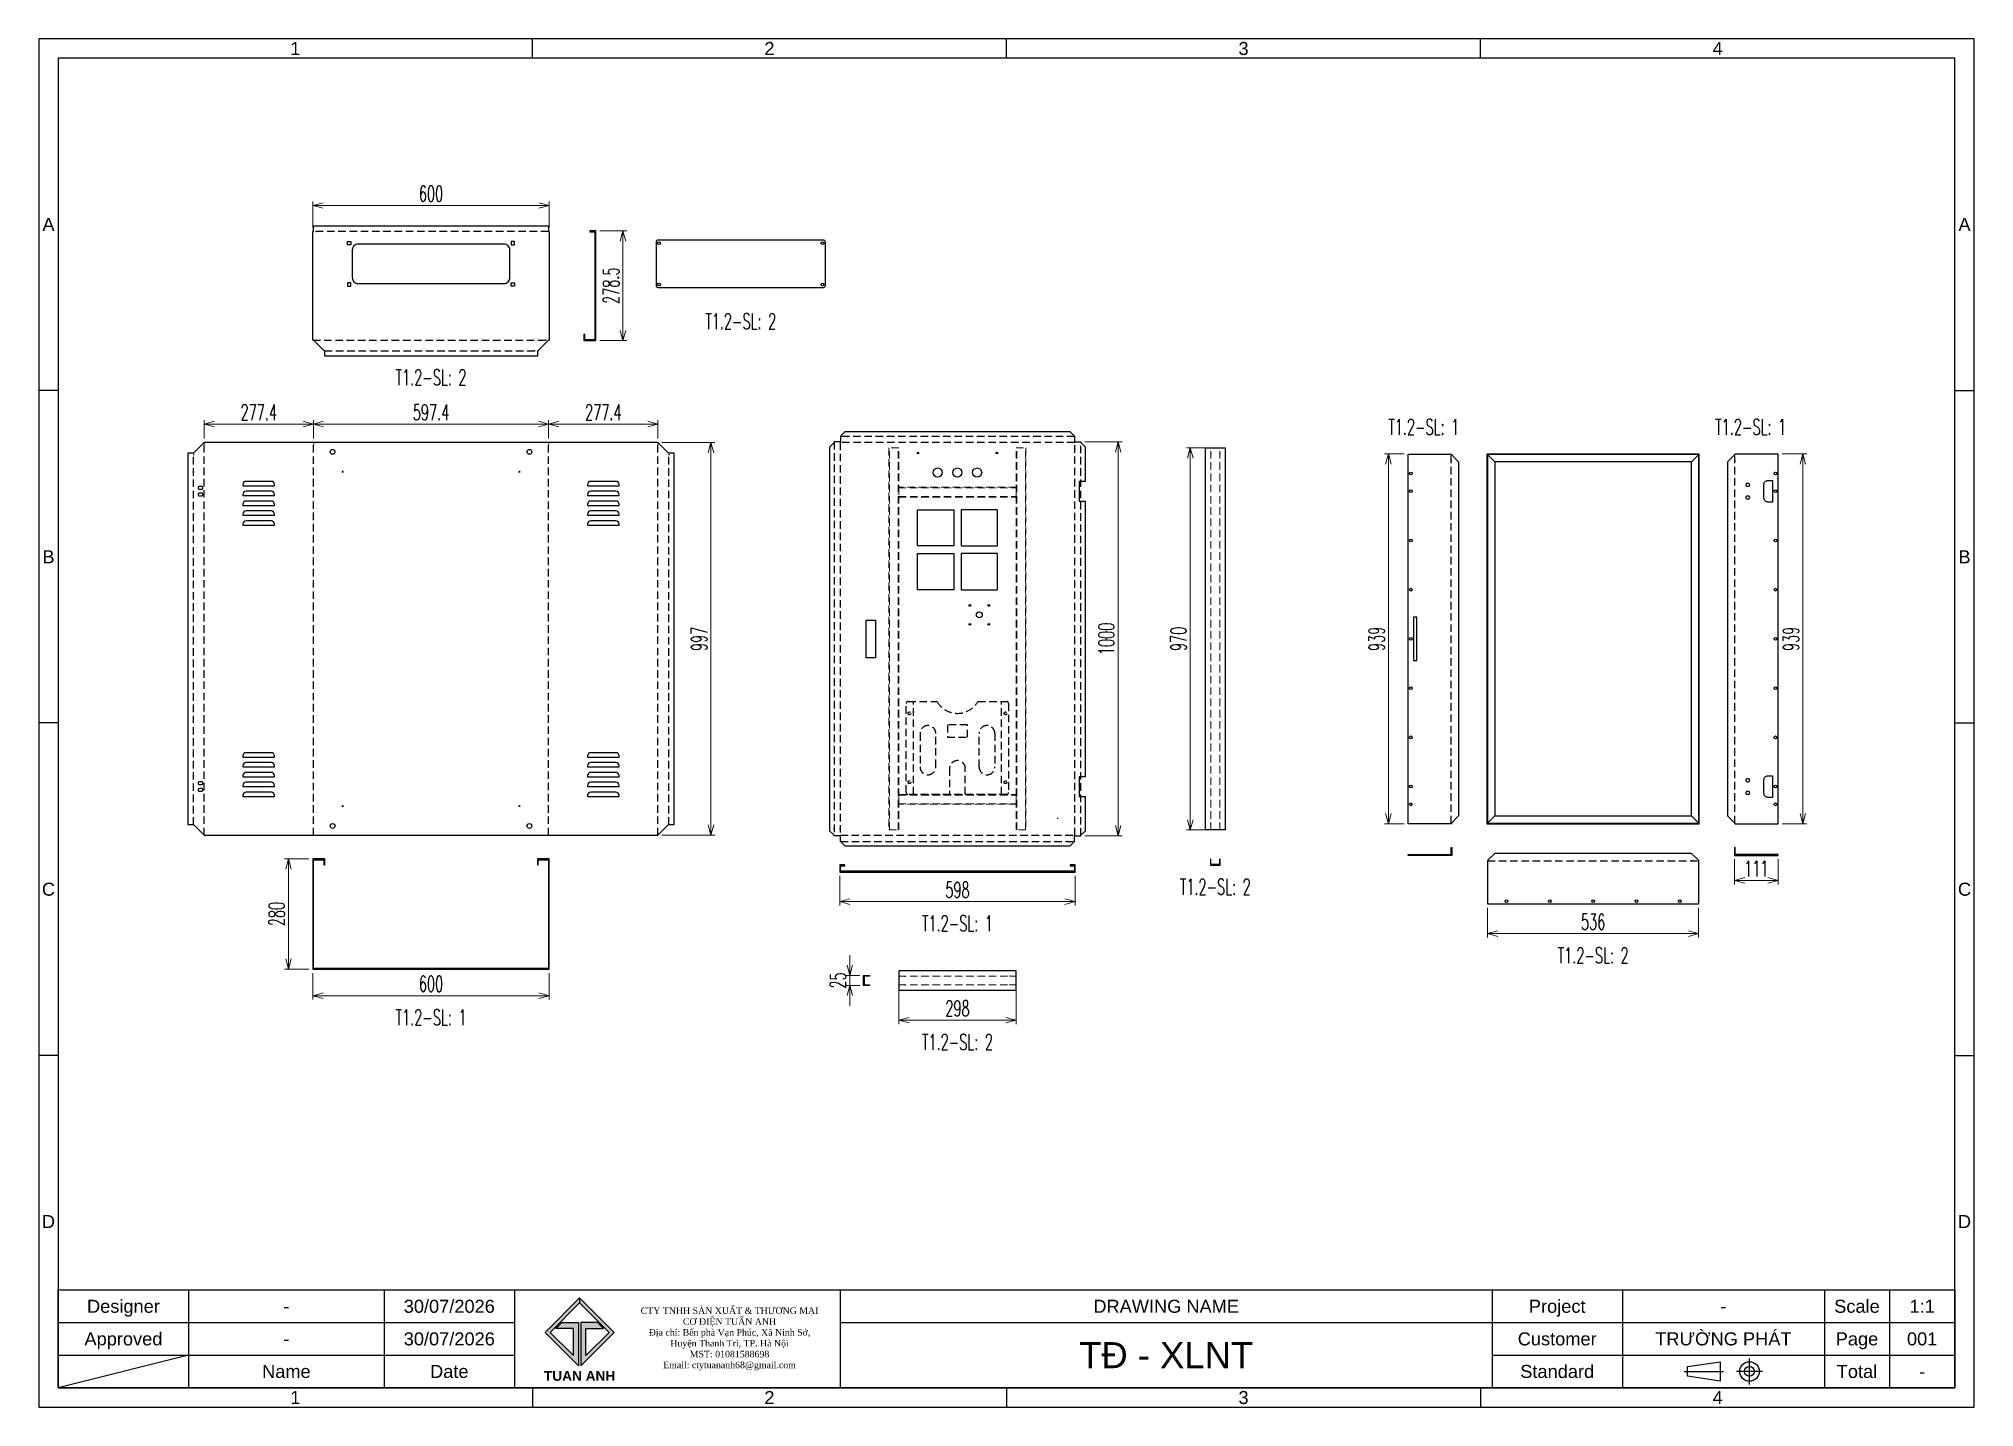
# Model space of a CAD drawing. Header units: millimetres. Extents: x 28713 to 59118, y -54378 to -19615.
# Drawn here: x 39665 to 44580, y -53839 to -50364 of the extents above; entities that cross this region are included whole.
import ezdxf
from ezdxf.enums import TextEntityAlignment as Align

# ---------------------------------------------------------------- set-up
doc = ezdxf.new("R2010")
doc.units = ezdxf.units.MM
doc.header["$LTSCALE"] = 3
doc.linetypes.add('HIDDEN', pattern=[9.525, 6.35, -3.175])
doc.layers.add('@.DM. NÉT ĐỨT', color=8, linetype='HIDDEN', lineweight=9)
for name, color, linetype in [('@.HIDDEN', 8, 'HIDDEN'), ('@.TEXT', 7, 'Continuous'), ('@.VISIBLE', 7, 'Continuous'), ('Ann_green', 3, 'Continuous'), ('dim', 7, 'Continuous')]:
    doc.layers.add(name, color=color, linetype=linetype)
doc.styles.add('Ann_w01', font='romans.shx', dxfattribs={"width": 0.6, "bigfont": 'chineset.shx'})
doc.styles.add('Arial', font='arial.ttf')
doc.dimstyles.new('Dim 01_SC20', dxfattribs={"dimscale": 20, "dimtxt": 2, "dimasz": 1.3, "dimexe": 0.5, "dimexo": 0.5, "dimgap": 0.5, "dimtad": 1, "dimdec": 1, "dimzin": 12, "dimdsep": 46, "dimtxsty": 'Ann_w01', "dimblk": 'OPEN30', "dimcen": 1.5, "dimclrd": 6, "dimclre": 6, "dimclrt": 3, "dimadec": 1, "dimazin": 3, "dimtm": 1e-09, "dimtfac": 1, "dimtdec": 1, "dimtix": 1, "dimtmove": 0, "dimatfit": 3, "dimldrblk": 'OPEN30', "dimfxl": 1, "dimtolj": 1, "dimlwd": 20, "dimlwe": 20, "dimarcsym": 0})

msp = doc.modelspace()

# ---------------------------------------------------------------- texts
at = {"layer": '@.VISIBLE', "color": 1, "style": 'Ann_w01', "width": 0.6}
for s, p in [('T1.2-SL: 2', (41447.48, -51081.91)), ('T1.2-SL: 2', (40661.08, -51224.37)), ('T1.2-SL: 1', (43181.78, -51350.08)), ('T1.2-SL: 1', (44011.88, -51350.08)), ('T1.2-SL: 2', (42652.42, -52517.94)), ('T1.2-SL: 1', (41997.75, -52610.83)), ('T1.2-SL: 2', (43611.83, -52692.08)), ('T1.2-SL: 1', (40661.08, -52849.59)), ('T1.2-SL: 2', (41997.75, -52911.89))]:
    msp.add_text(s, height=40, dxfattribs=at).set_placement(p, align=Align.MIDDLE_CENTER)

# ---------------------------------------------------------------- blocks, each defined once
blk = doc.blocks.new('_Open30')
at = {"color": 0, "linetype": 'ByBlock', "lineweight": -2}
for p, q in [((-1, 0.27), (0, 0)), ((0, 0), (-1, -0.27)), ((0, 0), (-1, 0))]:
    blk.add_line(p, q, dxfattribs=at)
blk = doc.blocks.new('*D63')
at = {"layer": '@.VISIBLE', "color": 6, "lineweight": 20, "transparency": 16777216}
for p, q in [((40361.1, -52737), (40361.1, -52804.3)), ((40961.1, -52737), (40961.1, -52804.3)), ((40387.1, -52794.3), (40935.1, -52794.3))]:
    blk.add_line(p, q, dxfattribs=at)
at = {"layer": 'Defpoints', "color": 0, "transparency": 16777216}
for p in [(40361.1, -52727), (40961.1, -52727), (40961.1, -52794.3)]:
    blk.add_point(p, dxfattribs=at)
at = {"layer": '@.VISIBLE', "color": 6, "lineweight": 20, "transparency": 16777216, "xscale": 26, "yscale": 26, "zscale": 26, "rotation": 180}
blk.add_blockref('_Open30', (40361.1, -52794.3), dxfattribs=at)
at = {"layer": '@.VISIBLE', "color": 6, "lineweight": 20, "transparency": 16777216, "xscale": 26, "yscale": 26, "zscale": 26}
blk.add_blockref('_Open30', (40961.1, -52794.3), dxfattribs=at)
at = {"layer": '@.VISIBLE', "color": 3, "transparency": 16777216, "insert": (40661.1, -52764.3), "char_height": 40, "attachment_point": 5, "style": 'Ann_w01'}
blk.add_mtext('\\A1;600', dxfattribs=at)
blk = doc.blocks.new('*D54')
at = {"layer": '@.VISIBLE', "color": 6, "lineweight": 20, "transparency": 16777216}
for p, q in [((40351.1, -52447), (40289.3, -52447)), ((40299.3, -52701), (40299.3, -52473)), ((40351.1, -52727), (40289.3, -52727))]:
    blk.add_line(p, q, dxfattribs=at)
at = {"layer": 'Defpoints', "color": 0, "transparency": 16777216}
for p in [(40299.3, -52447), (40361.1, -52447), (40361.1, -52727)]:
    blk.add_point(p, dxfattribs=at)
at = {"layer": '@.VISIBLE', "color": 6, "lineweight": 20, "transparency": 16777216, "xscale": 26, "yscale": 26, "zscale": 26}
for p, rotation in [((40299.3, -52447), 90), ((40299.3, -52727), 270)]:
    blk.add_blockref('_Open30', p, dxfattribs=dict(at, rotation=rotation))
at = {"layer": '@.VISIBLE', "color": 3, "transparency": 16777216, "insert": (40269.3, -52587), "char_height": 40, "attachment_point": 5, "rotation": 90, "style": 'Ann_w01'}
blk.add_mtext('\\A1;280', dxfattribs=at)
blk = doc.blocks.new('*D55')
at = {"layer": '@.VISIBLE', "color": 6, "lineweight": 20, "transparency": 16777216}
for p, q in [((41247.4, -51389.9), (41381.9, -51389.9)), ((41371.9, -52360.9), (41371.9, -51415.9)), ((41247.4, -52386.9), (41381.9, -52386.9))]:
    blk.add_line(p, q, dxfattribs=at)
at = {"layer": 'Defpoints', "color": 0, "transparency": 16777216}
for p in [(41237.4, -51389.9), (41371.9, -51389.9), (41237.4, -52386.9)]:
    blk.add_point(p, dxfattribs=at)
at = {"layer": '@.VISIBLE', "color": 6, "lineweight": 20, "transparency": 16777216, "xscale": 26, "yscale": 26, "zscale": 26}
for p, rotation in [((41371.9, -51389.9), 90), ((41371.9, -52386.9), 270)]:
    blk.add_blockref('_Open30', p, dxfattribs=dict(at, rotation=rotation))
at = {"layer": '@.VISIBLE', "color": 3, "transparency": 16777216, "insert": (41341.9, -51888.4), "char_height": 40, "attachment_point": 5, "rotation": 90, "style": 'Ann_w01'}
blk.add_mtext('\\A1;997', dxfattribs=at)
blk = doc.blocks.new('*D56')
at = {"layer": '@.VISIBLE', "color": 6, "lineweight": 20, "transparency": 16777216}
for p, q in [((40362.4, -51379.9), (40362.4, -51332.9)), ((40388.4, -51342.9), (40933.8, -51342.9)), ((40959.8, -51379.9), (40959.8, -51332.9))]:
    blk.add_line(p, q, dxfattribs=at)
at = {"layer": 'Defpoints', "color": 0, "transparency": 16777216}
for p in [(40959.8, -51342.9), (40362.4, -51389.9), (40959.8, -51389.9)]:
    blk.add_point(p, dxfattribs=at)
at = {"layer": '@.VISIBLE', "color": 6, "lineweight": 20, "transparency": 16777216, "xscale": 26, "yscale": 26, "zscale": 26, "rotation": 180}
blk.add_blockref('_Open30', (40362.4, -51342.9), dxfattribs=at)
at = {"layer": '@.VISIBLE', "color": 6, "lineweight": 20, "transparency": 16777216, "xscale": 26, "yscale": 26, "zscale": 26}
blk.add_blockref('_Open30', (40959.8, -51342.9), dxfattribs=at)
at = {"layer": '@.VISIBLE', "color": 3, "transparency": 16777216, "insert": (40661.1, -51312.9), "char_height": 40, "attachment_point": 5, "style": 'Ann_w01'}
blk.add_mtext('\\A1;597.4', dxfattribs=at)
blk = doc.blocks.new('*D57')
at = {"layer": '@.VISIBLE', "color": 6, "lineweight": 20, "transparency": 16777216}
for p, q in [((40959.8, -51379.9), (40959.8, -51332.9)), ((40985.8, -51342.9), (41211.2, -51342.9)), ((41237.2, -51379.9), (41237.2, -51332.9))]:
    blk.add_line(p, q, dxfattribs=at)
at = {"layer": 'Defpoints', "color": 0, "transparency": 16777216}
for p in [(41237.2, -51342.9), (40959.8, -51389.9), (41237.2, -51389.9)]:
    blk.add_point(p, dxfattribs=at)
at = {"layer": '@.VISIBLE', "color": 6, "lineweight": 20, "transparency": 16777216, "xscale": 26, "yscale": 26, "zscale": 26, "rotation": 180}
blk.add_blockref('_Open30', (40959.8, -51342.9), dxfattribs=at)
at = {"layer": '@.VISIBLE', "color": 6, "lineweight": 20, "transparency": 16777216, "xscale": 26, "yscale": 26, "zscale": 26}
blk.add_blockref('_Open30', (41237.2, -51342.9), dxfattribs=at)
at = {"layer": '@.VISIBLE', "color": 3, "transparency": 16777216, "insert": (41098.5, -51312.9), "char_height": 40, "attachment_point": 5, "style": 'Ann_w01'}
blk.add_mtext('\\A1;277.4', dxfattribs=at)
blk = doc.blocks.new('*D45')
at = {"layer": '@.VISIBLE', "color": 6, "lineweight": 20, "transparency": 16777216}
for p, q in [((40085, -51379.9), (40085, -51332.9)), ((40336.4, -51342.9), (40111, -51342.9)), ((40362.4, -51379.9), (40362.4, -51332.9))]:
    blk.add_line(p, q, dxfattribs=at)
at = {"layer": 'Defpoints', "color": 0, "transparency": 16777216}
for p in [(40085, -51342.9), (40085, -51389.9), (40362.4, -51389.9)]:
    blk.add_point(p, dxfattribs=at)
at = {"layer": '@.VISIBLE', "color": 6, "lineweight": 20, "transparency": 16777216, "xscale": 26, "yscale": 26, "zscale": 26, "rotation": 180}
blk.add_blockref('_Open30', (40085, -51342.9), dxfattribs=at)
at = {"layer": '@.VISIBLE', "color": 6, "lineweight": 20, "transparency": 16777216, "xscale": 26, "yscale": 26, "zscale": 26}
blk.add_blockref('_Open30', (40362.4, -51342.9), dxfattribs=at)
at = {"layer": '@.VISIBLE', "color": 3, "transparency": 16777216, "insert": (40223.7, -51312.9), "char_height": 40, "attachment_point": 5, "style": 'Ann_w01'}
blk.add_mtext('\\A1;277.4', dxfattribs=at)
blk = doc.blocks.new('*D58')
at = {"layer": '@.VISIBLE', "color": 6, "lineweight": 20, "transparency": 16777216}
for p, q in [((41089.5, -50852.4), (41158.4, -50852.4)), ((41148.4, -51104.9), (41148.4, -50878.4)), ((41089.5, -51130.9), (41158.4, -51130.9))]:
    blk.add_line(p, q, dxfattribs=at)
at = {"layer": 'Defpoints', "color": 0, "transparency": 16777216}
for p in [(41079.5, -50852.4), (41148.4, -50852.4), (41079.5, -51130.9)]:
    blk.add_point(p, dxfattribs=at)
at = {"layer": '@.VISIBLE', "color": 6, "lineweight": 20, "transparency": 16777216, "xscale": 26, "yscale": 26, "zscale": 26}
for p, rotation in [((41148.4, -50852.4), 90), ((41148.4, -51130.9), 270)]:
    blk.add_blockref('_Open30', p, dxfattribs=dict(at, rotation=rotation))
at = {"layer": '@.VISIBLE', "color": 3, "transparency": 16777216, "insert": (41118.4, -50991.6), "char_height": 40, "attachment_point": 5, "rotation": 90, "style": 'Ann_w01'}
blk.add_mtext('\\A1;278.5', dxfattribs=at)
blk = doc.blocks.new('*D59')
at = {"layer": '@.VISIBLE', "color": 6, "lineweight": 20, "transparency": 16777216}
for p, q in [((40361.1, -50843.7), (40361.1, -50777.9)), ((40387.1, -50787.9), (40935.1, -50787.9)), ((40961.1, -50843.7), (40961.1, -50777.9))]:
    blk.add_line(p, q, dxfattribs=at)
at = {"layer": 'Defpoints', "color": 0, "transparency": 16777216}
for p in [(40961.1, -50787.9), (40361.1, -50853.7), (40961.1, -50853.7)]:
    blk.add_point(p, dxfattribs=at)
at = {"layer": '@.VISIBLE', "color": 6, "lineweight": 20, "transparency": 16777216, "xscale": 26, "yscale": 26, "zscale": 26, "rotation": 180}
blk.add_blockref('_Open30', (40361.1, -50787.9), dxfattribs=at)
at = {"layer": '@.VISIBLE', "color": 6, "lineweight": 20, "transparency": 16777216, "xscale": 26, "yscale": 26, "zscale": 26}
blk.add_blockref('_Open30', (40961.1, -50787.9), dxfattribs=at)
at = {"layer": '@.VISIBLE', "color": 3, "transparency": 16777216, "insert": (40661.1, -50757.9), "char_height": 40, "attachment_point": 5, "style": 'Ann_w01'}
blk.add_mtext('\\A1;600', dxfattribs=at)
blk = doc.blocks.new('*D60')
at = {"layer": '@.VISIBLE', "color": 6, "lineweight": 20, "transparency": 16777216}
for p, q in [((41698.8, -52490.4), (41698.8, -52565.5)), ((42296.8, -52490.4), (42296.8, -52565.5)), ((41724.8, -52555.5), (42270.8, -52555.5))]:
    blk.add_line(p, q, dxfattribs=at)
at = {"layer": 'Defpoints', "color": 0, "transparency": 16777216}
for p in [(41698.8, -52480.4), (42296.8, -52480.4), (42296.8, -52555.5)]:
    blk.add_point(p, dxfattribs=at)
at = {"layer": '@.VISIBLE', "color": 6, "lineweight": 20, "transparency": 16777216, "xscale": 26, "yscale": 26, "zscale": 26, "rotation": 180}
blk.add_blockref('_Open30', (41698.8, -52555.5), dxfattribs=at)
at = {"layer": '@.VISIBLE', "color": 6, "lineweight": 20, "transparency": 16777216, "xscale": 26, "yscale": 26, "zscale": 26}
blk.add_blockref('_Open30', (42296.8, -52555.5), dxfattribs=at)
at = {"layer": '@.VISIBLE', "color": 3, "transparency": 16777216, "insert": (41997.8, -52525.5), "char_height": 40, "attachment_point": 5, "style": 'Ann_w01'}
blk.add_mtext('\\A1;598', dxfattribs=at)
blk = doc.blocks.new('*D61')
at = {"layer": 'Defpoints', "color": 0, "transparency": 16777216}
for p in [(42311.1, -51388.4), (42406, -51388.4), (42311.1, -52388.4)]:
    blk.add_point(p, dxfattribs=at)
at = {"layer": 'dim', "color": 6, "lineweight": 20, "transparency": 16777216}
for p, q in [((42321.1, -51388.4), (42416, -51388.4)), ((42406, -52362.4), (42406, -51414.4)), ((42321.1, -52388.4), (42416, -52388.4))]:
    blk.add_line(p, q, dxfattribs=at)
at = {"layer": 'dim', "color": 6, "lineweight": 20, "transparency": 16777216, "xscale": 26, "yscale": 26, "zscale": 26}
for p, rotation in [((42406, -51388.4), 90), ((42406, -52388.4), 270)]:
    blk.add_blockref('_Open30', p, dxfattribs=dict(at, rotation=rotation))
at = {"layer": 'dim', "color": 3, "transparency": 16777216, "insert": (42376, -51888.4), "char_height": 40, "attachment_point": 5, "rotation": 90, "style": 'Ann_w01'}
blk.add_mtext('\\A1;1000', dxfattribs=at)
blk = doc.blocks.new('*D62')
at = {"layer": 'Defpoints', "color": 0, "transparency": 16777216}
for p in [(43970.7, -52438), (44081.7, -52438), (44081.7, -52501.6)]:
    blk.add_point(p, dxfattribs=at)
at = {"layer": 'dim', "color": 6, "lineweight": 20, "transparency": 16777216}
for p, q in [((43970.7, -52448), (43970.7, -52511.6)), ((44081.7, -52448), (44081.7, -52511.6)), ((43996.7, -52501.6), (44055.7, -52501.6))]:
    blk.add_line(p, q, dxfattribs=at)
at = {"layer": 'dim', "color": 6, "lineweight": 20, "transparency": 16777216, "xscale": 26, "yscale": 26, "zscale": 26, "rotation": 180}
blk.add_blockref('_Open30', (43970.7, -52501.6), dxfattribs=at)
at = {"layer": 'dim', "color": 6, "lineweight": 20, "transparency": 16777216, "xscale": 26, "yscale": 26, "zscale": 26}
blk.add_blockref('_Open30', (44081.7, -52501.6), dxfattribs=at)
at = {"layer": 'dim', "color": 3, "transparency": 16777216, "insert": (44026.2, -52471.6), "char_height": 40, "attachment_point": 5, "style": 'Ann_w01'}
blk.add_mtext('\\A1;111', dxfattribs=at)
blk = doc.blocks.new('*D47')
at = {"layer": 'Defpoints', "color": 0, "transparency": 16777216}
for p in [(43092, -51418.9), (43142, -51418.9), (43142, -52357.9)]:
    blk.add_point(p, dxfattribs=at)
at = {"layer": 'dim', "color": 6, "lineweight": 20, "transparency": 16777216}
for p, q in [((43132, -51418.9), (43082, -51418.9)), ((43092, -52331.9), (43092, -51444.9)), ((43132, -52357.9), (43082, -52357.9))]:
    blk.add_line(p, q, dxfattribs=at)
at = {"layer": 'dim', "color": 6, "lineweight": 20, "transparency": 16777216, "xscale": 26, "yscale": 26, "zscale": 26}
for p, rotation in [((43092, -51418.9), 90), ((43092, -52357.9), 270)]:
    blk.add_blockref('_Open30', p, dxfattribs=dict(at, rotation=rotation))
at = {"layer": 'dim', "color": 3, "transparency": 16777216, "insert": (43062, -51888.4), "char_height": 40, "attachment_point": 5, "rotation": 90, "style": 'Ann_w01'}
blk.add_mtext('\\A1;939', dxfattribs=at)
blk = doc.blocks.new('*D48')
at = {"layer": 'Defpoints', "color": 0, "transparency": 16777216}
for p in [(44081.7, -51418.9), (44144.4, -51418.9), (44081.7, -52357.9)]:
    blk.add_point(p, dxfattribs=at)
at = {"layer": 'dim', "color": 6, "lineweight": 20, "transparency": 16777216}
for p, q in [((44091.7, -51418.9), (44154.4, -51418.9)), ((44144.4, -52331.9), (44144.4, -51444.9)), ((44091.7, -52357.9), (44154.4, -52357.9))]:
    blk.add_line(p, q, dxfattribs=at)
at = {"layer": 'dim', "color": 6, "lineweight": 20, "transparency": 16777216, "xscale": 26, "yscale": 26, "zscale": 26}
for p, rotation in [((44144.4, -51418.9), 90), ((44144.4, -52357.9), 270)]:
    blk.add_blockref('_Open30', p, dxfattribs=dict(at, rotation=rotation))
at = {"layer": 'dim', "color": 3, "transparency": 16777216, "insert": (44114.4, -51888.4), "char_height": 40, "attachment_point": 5, "rotation": 90, "style": 'Ann_w01'}
blk.add_mtext('\\A1;939', dxfattribs=at)
blk = doc.blocks.new('*D49')
at = {"layer": 'Defpoints', "color": 0, "transparency": 16777216}
for p in [(43343.8, -52561.3), (43879.8, -52561.3), (43343.8, -52636.8)]:
    blk.add_point(p, dxfattribs=at)
at = {"layer": 'dim', "color": 6, "lineweight": 20, "transparency": 16777216}
for p, q in [((43343.8, -52571.3), (43343.8, -52646.8)), ((43879.8, -52571.3), (43879.8, -52646.8)), ((43853.8, -52636.8), (43369.8, -52636.8))]:
    blk.add_line(p, q, dxfattribs=at)
at = {"layer": 'dim', "color": 6, "lineweight": 20, "transparency": 16777216, "xscale": 26, "yscale": 26, "zscale": 26, "rotation": 180}
blk.add_blockref('_Open30', (43343.8, -52636.8), dxfattribs=at)
at = {"layer": 'dim', "color": 6, "lineweight": 20, "transparency": 16777216, "xscale": 26, "yscale": 26, "zscale": 26}
blk.add_blockref('_Open30', (43879.8, -52636.8), dxfattribs=at)
at = {"layer": 'dim', "color": 3, "transparency": 16777216, "insert": (43611.8, -52606.8), "char_height": 40, "attachment_point": 5, "style": 'Ann_w01'}
blk.add_mtext('\\A1;536', dxfattribs=at)
blk = doc.blocks.new('*D44')
at = {"layer": '@.VISIBLE', "color": 6, "lineweight": 20, "transparency": 16777216}
for p, q in [((41848.8, -52778.2), (41848.8, -52866.6)), ((42146.8, -52778.2), (42146.8, -52866.6)), ((41874.8, -52856.6), (42120.8, -52856.6))]:
    blk.add_line(p, q, dxfattribs=at)
at = {"layer": 'Defpoints', "color": 0, "transparency": 16777216}
for p in [(41848.8, -52768.2), (42146.8, -52768.2), (42146.8, -52856.6)]:
    blk.add_point(p, dxfattribs=at)
at = {"layer": '@.VISIBLE', "color": 6, "lineweight": 20, "transparency": 16777216, "xscale": 26, "yscale": 26, "zscale": 26, "rotation": 180}
blk.add_blockref('_Open30', (41848.8, -52856.6), dxfattribs=at)
at = {"layer": '@.VISIBLE', "color": 6, "lineweight": 20, "transparency": 16777216, "xscale": 26, "yscale": 26, "zscale": 26}
blk.add_blockref('_Open30', (42146.8, -52856.6), dxfattribs=at)
at = {"layer": '@.VISIBLE', "color": 3, "transparency": 16777216, "insert": (41997.8, -52826.6), "char_height": 40, "attachment_point": 5, "style": 'Ann_w01'}
blk.add_mtext('\\A1;298', dxfattribs=at)
blk = doc.blocks.new('*D46')
at = {"layer": '@.VISIBLE', "color": 6, "lineweight": 20, "transparency": 16777216}
for p, q in [((41724.4, -52717.2), (41724.4, -52691.2)), ((41749.5, -52743.2), (41714.4, -52743.2)), ((41749.5, -52768.2), (41714.4, -52768.2)), ((41724.4, -52743.2), (41724.4, -52768.2)), ((41724.4, -52794.2), (41724.4, -52820.2))]:
    blk.add_line(p, q, dxfattribs=at)
at = {"layer": 'Defpoints', "color": 0, "transparency": 16777216}
for p in [(41724.4, -52768.2), (41759.5, -52743.2), (41759.5, -52768.2)]:
    blk.add_point(p, dxfattribs=at)
at = {"layer": '@.VISIBLE', "color": 6, "lineweight": 20, "transparency": 16777216, "xscale": 26, "yscale": 26, "zscale": 26}
for p, rotation in [((41724.4, -52743.2), 270), ((41724.4, -52768.2), 90)]:
    blk.add_blockref('_Open30', p, dxfattribs=dict(at, rotation=rotation))
at = {"layer": '@.VISIBLE', "color": 3, "transparency": 16777216, "insert": (41694.4, -52755.7), "char_height": 40, "attachment_point": 5, "rotation": 90, "style": 'Ann_w01'}
blk.add_mtext('\\A1;25', dxfattribs=at)
blk = doc.blocks.new('*D43')
at = {"layer": 'Defpoints', "color": 0, "transparency": 16777216}
for p in [(42589, -51403.4), (42639.9, -51403.4), (42639.9, -52373.4)]:
    blk.add_point(p, dxfattribs=at)
at = {"layer": 'dim', "color": 6, "lineweight": 20, "transparency": 16777216}
for p, q in [((42629.9, -51403.4), (42579, -51403.4)), ((42589, -52347.4), (42589, -51429.4)), ((42629.9, -52373.4), (42579, -52373.4))]:
    blk.add_line(p, q, dxfattribs=at)
at = {"layer": 'dim', "color": 6, "lineweight": 20, "transparency": 16777216, "xscale": 26, "yscale": 26, "zscale": 26}
for p, rotation in [((42589, -51403.4), 90), ((42589, -52373.4), 270)]:
    blk.add_blockref('_Open30', p, dxfattribs=dict(at, rotation=rotation))
at = {"layer": 'dim', "color": 3, "transparency": 16777216, "insert": (42559, -51888.4), "char_height": 40, "attachment_point": 5, "rotation": 90, "style": 'Ann_w01'}
blk.add_mtext('\\A1;970', dxfattribs=at)
blk = doc.blocks.new('Standard ISO')
at = {"color": 6}
for p, q in [((-6, 0), (0, 0)), ((6, 0), (2, 0)), ((4, -2), (4, 2))]:
    blk.add_line(p, q, dxfattribs=at)
blk.add_lwpolyline([(-0.5, 1.5), (-0.5, -1.5), (-5.5, -0.75), (-5.5, 0.75), (-0.5, 1.5)])
for radius in [1.5, 0.75]:
    blk.add_circle((4, 0), radius)
blk = doc.blocks.new('A$C4dbb82d6')
at = {"layer": '@.VISIBLE'}
h = blk.add_hatch(color=30, dxfattribs=at)
h.dxf.hatch_style = 1
h.paths.add_polyline_path([(0.21, 4.97), (3.62, 1.56), (3.62, 5.97), (1.92, 5.97), (1.3, 5.35), (3.12, 5.35), (3.12, 2.59), (0.74, 4.97), (3.75, 7.98), (3.75, 8.51)])
h = blk.add_hatch(color=150, dxfattribs=at)
h.dxf.hatch_style = 1
h.paths.add_polyline_path([(6.76, 4.97), (4.37, 2.59), (4.37, 5.35), (6.2, 5.35), (5.58, 5.97), (3.88, 5.97), (3.88, 1.56), (7.29, 4.97), (3.75, 8.51), (3.75, 7.98)])
at = {"layer": '@.VISIBLE', "color": 30}
blk.add_lwpolyline([(3.62, 5.97), (3.62, 1.56), (0.21, 4.97), (3.75, 8.51), (3.75, 7.98), (0.74, 4.97), (3.12, 2.59), (3.12, 5.35), (1.3, 5.35), (1.92, 5.97)], close=True, dxfattribs=at)
at = {"layer": '@.VISIBLE', "color": 150}
blk.add_lwpolyline([(3.88, 5.97), (3.88, 1.56), (7.29, 4.97), (3.75, 8.51), (3.75, 7.98), (6.76, 4.97), (4.37, 2.59), (4.37, 5.35), (6.2, 5.35), (5.58, 5.97)], close=True, dxfattribs=at)
at = {"layer": '@.VISIBLE', "color": 30, "insert": (3.75, 0.51), "char_height": 1, "attachment_point": 5, "style": 'Ann_w01'}
blk.add_mtext_dynamic_manual_height_columns('{\\fArial|b1|i0|c0|p34;\\W1;TUAN ANH}', width=7.5, gutter_width=49.6, heights=[0], dxfattribs=at)
blk = doc.blocks.new('KHUNG BAN VE (Made by Tung)')
at = {"layer": '@.VISIBLE', "color": 8}
for p, q in [((75.75, 207), (75.75, 210)), ((148.5, 207), (148.5, 210)), ((221.25, 207), (221.25, 210)), ((3, 156), (0, 156)), ((294, 156), (297, 156)), ((3, 105), (0, 105)), ((294, 105), (297, 105)), ((3, 54), (0, 54)), ((294, 54), (297, 54)), ((23, 18), (23, 3)), ((53, 18), (53, 3)), ((73, 18), (73, 3)), ((123, 18), (123, 3)), ((223, 18), (223, 3)), ((243, 18), (243, 3)), ((274, 18), (274, 3)), ((284, 18), (284, 3)), ((3, 13), (73, 13)), ((123, 13), (294, 13)), ((3, 8), (73, 8)), ((23, 8), (3, 3)), ((223, 8), (294, 8)), ((75.75, 3), (75.75, 0)), ((148.5, 3), (148.5, 0)), ((221.25, 3), (221.25, 0))]:
    blk.add_line(p, q, dxfattribs=at)
for points in [[(0, 0), (297, 0), (297, 210), (0, 210)], [(3, 3), (294, 3), (294, 207), (3, 207)], [(3, 18), (294, 18), (294, 3), (3, 3)]]:
    blk.add_lwpolyline(points, close=True, dxfattribs=at)
at = {"xscale": 1.5, "yscale": 1.5, "zscale": 1.5}
blk.add_blockref('A$C4dbb82d6', (77.375, 4.041), dxfattribs=at)
blk.add_blockref('Standard ISO', (258.5, 5.5))
at = {"layer": '@.TEXT', "color": 1, "style": 'Arial'}
for s, p in [('1', (39.375, 208.5)), ('2', (112.125, 208.5)), ('3', (184.875, 208.5)), ('4', (257.625, 208.5)), ('A', (1.5, 181.5)), ('A', (295.5, 181.5)), ('B', (1.5, 130.5)), ('B', (295.5, 130.5)), ('C', (1.5, 79.5)), ('C', (295.5, 79.5)), ('D', (1.5, 28.5)), ('D', (295.5, 28.5)), ('30/07/2026', (63, 15.5)), ('30/07/2026', (63, 10.5)), ('1', (39.375, 1.5)), ('2', (112.125, 1.5)), ('3', (184.875, 1.5)), ('4', (257.625, 1.5))]:
    blk.add_text(s, height=2, dxfattribs=at).set_placement(p, align=Align.MIDDLE_CENTER)
at = {"layer": '@.TEXT', "color": 2, "style": 'Arial'}
for s, p in [('Designer', (13, 15.5)), ('DRAWING NAME', (173, 15.5)), ('Project', (233, 15.5)), ('Scale', (279, 15.5)), ('Approved', (13, 10.5)), ('Customer', (233, 10.5)), ('Page', (279, 10.5)), ('Name', (38, 5.5)), ('Date', (63, 5.5)), ('Standard', (233, 5.5)), ('Total', (279, 5.5))]:
    blk.add_text(s, height=2, dxfattribs=at).set_placement(p, align=Align.MIDDLE_CENTER)
at = {"layer": '@.TEXT', "color": 1, "style": 'Arial'}
for tag, height, p in [('DESIGNER_NAME', 2, (38, 15.5)), ('PROJECT_CODE', 2, (258.5, 15.5)), ('SCALE', 2, (289, 15.5)), ('APPROVED_NAME', 2, (38, 10.5)), ('DRAWING_NAME', 4, (173, 8)), ('CUSTOMER_NAME', 2, (258.5, 10.5)), ('PAGE', 2, (289, 10.5)), ('TOTAL', 2, (289, 5.5))]:
    blk.add_attdef(tag, text='', height=height, dxfattribs=at).set_placement(p, align=Align.MIDDLE_CENTER)
at = {"layer": '@.VISIBLE', "color": 30, "insert": (106, 10.5), "char_height": 1, "attachment_point": 5, "style": 'Ann_w01'}
blk.add_mtext_dynamic_manual_height_columns('{\\fTimes New Roman|b0|i0|c0|p18;\\W1;CTY TNHH SẢN XUẤT & THƯƠNG MẠI CƠ ĐIỆN TUẤN ANH\\PĐịa chỉ: Bến phà Vạn Phúc, Xã Ninh Sở, Huyện Thanh Trì, TP. Hà Nội\\PMST: 01081588698\\PEmail: ctytuananh68@gmail.com}', width=28.70976, gutter_width=99.197, heights=[0], dxfattribs=at)

# ---------------------------------------------------------------- dimensions: what is measured, and where the dimension line sits
at = {"layer": '@.VISIBLE'}
for base, p1, p2, picture, middle in [((40961.08, -50787.92), (40361.08, -50853.68), (40961.08, -50853.68), '*D59', (40661.08, -50757.92)), ((40959.78, -51342.85), (40362.38, -51389.93), (40959.78, -51389.93), '*D56', (40661.08, -51312.85)), ((42296.75, -52555.54), (41698.75, -52480.41), (42296.75, -52480.41), '*D60', (41997.75, -52525.54)), ((40961.08, -52794.3), (40361.08, -52727.01), (40961.08, -52727.01), '*D63', (40661.08, -52764.3)), ((42146.75, -52856.59), (41848.75, -52768.24), (42146.75, -52768.24), '*D44', (41997.75, -52826.59))]:
    dim = msp.add_linear_dim(base=base, p1=p1, p2=p2, dimstyle='Dim 01_SC20', dxfattribs=at)
    dim.commit()
    dim.dimension.update_dxf_attribs({"geometry": picture, "text_midpoint": middle})
for base, p1, p2, picture, middle in [((41148.39, -50852.38), (41079.45, -51130.88), (41079.45, -50852.38), '*D58', (41118.39, -50991.63)), ((41371.94, -51389.93), (41237.38, -52386.93), (41237.38, -51389.93), '*D55', (41341.94, -51888.43)), ((40299.25, -52447.01), (40361.08, -52727.01), (40361.08, -52447.01), '*D54', (40269.25, -52587.01)), ((41724.37, -52768.24), (41759.54, -52743.24), (41759.54, -52768.24), '*D46', (41694.37, -52755.74))]:
    dim = msp.add_linear_dim(base=base, p1=p1, p2=p2, angle=90, dimstyle='Dim 01_SC20', dxfattribs=at)
    dim.commit()
    dim.dimension.update_dxf_attribs({"geometry": picture, "text_midpoint": middle})
dim = msp.add_linear_dim(base=(40084.98, -51342.85), p1=(40362.38, -51389.93), p2=(40084.98, -51389.93), angle=180, dimstyle='Dim 01_SC20', override={"dimtmove": 1}, dxfattribs=at)
dim.commit()
dim.dimension.update_dxf_attribs({"geometry": '*D45', "text_midpoint": (40223.68, -51312.85)})
dim = msp.add_linear_dim(base=(41237.18, -51342.85), p1=(40959.78, -51389.93), p2=(41237.18, -51389.93), dimstyle='Dim 01_SC20', override={"dimtmove": 1}, dxfattribs=at)
dim.commit()
dim.dimension.update_dxf_attribs({"geometry": '*D57', "text_midpoint": (41098.48, -51312.85)})
at = {"layer": 'dim'}
for base, p1, p2, picture, middle in [((42406.03, -51388.43), (42311.05, -52388.43), (42311.05, -51388.43), '*D61', (42376.03, -51888.43)), ((42588.99, -51403.43), (42639.92, -52373.43), (42639.92, -51403.43), '*D43', (42558.99, -51888.43)), ((43091.96, -51418.93), (43141.98, -52357.93), (43141.98, -51418.93), '*D47', (43061.96, -51888.43)), ((44144.41, -51418.93), (44081.68, -52357.93), (44081.68, -51418.93), '*D48', (44114.41, -51888.43))]:
    dim = msp.add_linear_dim(base=base, p1=p1, p2=p2, angle=90, dimstyle='Dim 01_SC20', dxfattribs=at)
    dim.commit()
    dim.dimension.update_dxf_attribs({"geometry": picture, "text_midpoint": middle})
for base, p1, p2, picture, middle in [((44081.68, -52501.63), (43970.68, -52438.01), (44081.68, -52438.01), '*D62', (44026.18, -52471.63)), ((43343.83, -52636.79), (43879.83, -52561.34), (43343.83, -52561.34), '*D49', (43611.83, -52606.79))]:
    dim = msp.add_linear_dim(base=base, p1=p1, p2=p2, dimstyle='Dim 01_SC20', dxfattribs=at)
    dim.commit()
    dim.dimension.update_dxf_attribs({"geometry": picture, "text_midpoint": middle})

# ---------------------------------------------------------------- linework, layer by layer
at = {"color": 1}
for p, q in [((42641.22, -51417.85), (42641.22, -51419.85)), ((42663.62, -51417.85), (42663.62, -51419.85)), ((42641.22, -52359.02), (42641.22, -52357.02)), ((42663.62, -52359.02), (42663.62, -52357.02)), ((41863.17, -52744.54), (41865.17, -52744.54)), ((41863.17, -52766.94), (41865.17, -52766.94)), ((42132.33, -52744.54), (42130.33, -52744.54)), ((42132.33, -52766.94), (42130.33, -52766.94))]:
    msp.add_line(p, q, dxfattribs=at)
for points in [[(42627.52, -52373.43), (42627.52, -51403.43), (42677.32, -51403.43), (42677.32, -52373.43)], [(42639.92, -52447.65), (42639.92, -52462.65), (42664.92, -52462.65), (42664.92, -52447.65), (42663.42, -52447.65), (42663.42, -52461.15), (42641.42, -52461.15), (42641.42, -52447.65)], [(41848.75, -52780.64), (42146.75, -52780.64), (42146.75, -52730.84), (41848.75, -52730.84)], [(41774.54, -52768.24), (41759.54, -52768.24), (41759.54, -52743.24), (41774.54, -52743.24), (41774.54, -52744.74), (41761.04, -52744.74), (41761.04, -52766.74), (41774.54, -52766.74)]]:
    msp.add_lwpolyline(points, close=True)
at = {"color": 2}
for points in [[(40255.68, -51488.43), (40191.68, -51488.43, 0.4142136), (40183.68, -51496.43), (40183.68, -51499.43), (40263.68, -51499.43), (40263.68, -51496.43, 0.4142136)], [(41130.48, -51488.43), (41066.48, -51488.43, 0.4142136), (41058.48, -51496.43), (41058.48, -51499.43), (41138.48, -51499.43), (41138.48, -51496.43, 0.4142136)], [(40255.68, -51513.43), (40191.68, -51513.43, 0.4142136), (40183.68, -51521.43), (40183.68, -51524.43), (40263.68, -51524.43), (40263.68, -51521.43, 0.4142136)], [(40255.68, -51538.43), (40191.68, -51538.43, 0.4142136), (40183.68, -51546.43), (40183.68, -51549.43), (40263.68, -51549.43), (40263.68, -51546.43, 0.4142136)], [(41130.48, -51513.43), (41066.48, -51513.43, 0.4142136), (41058.48, -51521.43), (41058.48, -51524.43), (41138.48, -51524.43), (41138.48, -51521.43, 0.4142136)], [(41130.48, -51538.43), (41066.48, -51538.43, 0.4142136), (41058.48, -51546.43), (41058.48, -51549.43), (41138.48, -51549.43), (41138.48, -51546.43, 0.4142136)], [(40255.68, -51563.43), (40191.68, -51563.43, 0.4142136), (40183.68, -51571.43), (40183.68, -51574.43), (40263.68, -51574.43), (40263.68, -51571.43, 0.4142136)], [(40255.68, -51588.43), (40191.68, -51588.43, 0.4142136), (40183.68, -51596.43), (40183.68, -51599.43), (40263.68, -51599.43), (40263.68, -51596.43, 0.4142136)], [(41130.48, -51563.43), (41066.48, -51563.43, 0.4142136), (41058.48, -51571.43), (41058.48, -51574.43), (41138.48, -51574.43), (41138.48, -51571.43, 0.4142136)], [(41130.48, -51588.43), (41066.48, -51588.43, 0.4142136), (41058.48, -51596.43), (41058.48, -51599.43), (41138.48, -51599.43), (41138.48, -51596.43, 0.4142136)], [(40255.68, -52177.43), (40191.68, -52177.43, 0.4142136), (40183.68, -52185.43), (40183.68, -52188.43), (40263.68, -52188.43), (40263.68, -52185.43, 0.4142136)], [(41130.48, -52177.43), (41066.48, -52177.43, 0.4142136), (41058.48, -52185.43), (41058.48, -52188.43), (41138.48, -52188.43), (41138.48, -52185.43, 0.4142136)], [(40255.68, -52202.43), (40191.68, -52202.43, 0.4142136), (40183.68, -52210.43), (40183.68, -52213.43), (40263.68, -52213.43), (40263.68, -52210.43, 0.4142136)], [(40255.68, -52227.43), (40191.68, -52227.43, 0.4142136), (40183.68, -52235.43), (40183.68, -52238.43), (40263.68, -52238.43), (40263.68, -52235.43, 0.4142136)], [(41130.48, -52202.43), (41066.48, -52202.43, 0.4142136), (41058.48, -52210.43), (41058.48, -52213.43), (41138.48, -52213.43), (41138.48, -52210.43, 0.4142136)], [(41130.48, -52227.43), (41066.48, -52227.43, 0.4142136), (41058.48, -52235.43), (41058.48, -52238.43), (41138.48, -52238.43), (41138.48, -52235.43, 0.4142136)], [(40255.68, -52252.43), (40191.68, -52252.43, 0.4142136), (40183.68, -52260.43), (40183.68, -52263.43), (40263.68, -52263.43), (40263.68, -52260.43, 0.4142136)], [(40255.68, -52277.43), (40191.68, -52277.43, 0.4142136), (40183.68, -52285.43), (40183.68, -52288.43), (40263.68, -52288.43), (40263.68, -52285.43, 0.4142136)], [(41130.48, -52252.43), (41066.48, -52252.43, 0.4142136), (41058.48, -52260.43), (41058.48, -52263.43), (41138.48, -52263.43), (41138.48, -52260.43, 0.4142136)], [(41130.48, -52277.43), (41066.48, -52277.43, 0.4142136), (41058.48, -52285.43), (41058.48, -52288.43), (41138.48, -52288.43), (41138.48, -52285.43, 0.4142136)]]:
    msp.add_lwpolyline(points, format="xyb", close=True, dxfattribs=at)
at = {"color": 3}
for points in [[(41896.25, -51560.43), (41988.25, -51560.43), (41988.25, -51652.43), (41896.25, -51652.43)], [(42007.25, -51652.43), (42099.25, -51652.43), (42099.25, -51560.43), (42007.25, -51560.43)], [(41896.25, -51671.43), (41988.25, -51671.43), (41988.25, -51763.43), (41896.25, -51763.43)], [(42007.25, -51763.43), (42099.25, -51763.43), (42099.25, -51671.43), (42007.25, -51671.43)]]:
    msp.add_lwpolyline(points, close=True, dxfattribs=at)
for centre, radius in [((42029.25, -51803.43), 2.1), ((42029.25, -51851.43), 2.1), ((42053.25, -51827.43), 7.5), ((42077.25, -51803.43), 2.1), ((42077.25, -51851.43), 2.1)]:
    msp.add_circle(centre, radius)
at = {"layer": '@.DM. NÉT ĐỨT', "linetype": 'HIDDEN'}
for p, q in [((41825.25, -52373.43), (41825.25, -51403.43)), ((41847.25, -52373.43), (41847.25, -51403.43)), ((42148.25, -52373.43), (42148.25, -51403.43)), ((42170.25, -52373.43), (42170.25, -51403.43)), ((42641.22, -52373.43), (42641.22, -51403.43)), ((42663.62, -52373.43), (42663.62, -51403.43)), ((41848.75, -51504.93), (42146.75, -51504.93)), ((41848.75, -51526.93), (42146.75, -51526.93)), ((41848.75, -52284.93), (42146.75, -52284.93)), ((41848.75, -52306.93), (42146.75, -52306.93)), ((41848.75, -52744.54), (42146.75, -52744.54)), ((41848.75, -52766.94), (42146.75, -52766.94))]:
    msp.add_line(p, q, dxfattribs=at)
at = {"layer": '@.DM. NÉT ĐỨT'}
for points in [[(41848.75, -52373.43), (41848.75, -51403.43), (41823.75, -51403.43), (41823.75, -52373.43)], [(42146.75, -52373.43), (42146.75, -51403.43), (42171.75, -51403.43), (42171.75, -52373.43)], [(41848.75, -51528.43), (42146.75, -51528.43), (42146.75, -51503.43), (41848.75, -51503.43)], [(41848.75, -52283.43), (42146.75, -52283.43), (42146.75, -52308.43), (41848.75, -52308.43)]]:
    msp.add_lwpolyline(points, close=True, dxfattribs=at)
at = {"layer": '@.HIDDEN'}
for p, q in [((40959.08, -50853.68), (40363.08, -50853.68)), ((40361.08, -51129.58), (40961.08, -51129.58)), ((40391.08, -51156.98), (40931.08, -51156.98)), ((40084.98, -52386.93), (40084.98, -51389.93)), ((40362.38, -52386.93), (40362.38, -51389.93)), ((40959.78, -52386.93), (40959.78, -51389.93)), ((41237.18, -52386.93), (41237.18, -51389.93)), ((40057.58, -52359.93), (40057.58, -51416.93)), ((41264.58, -52359.93), (41264.58, -51416.93)), ((43251.68, -52356.43), (43251.68, -51420.43)), ((43971.98, -52356.43), (43971.98, -51420.43)), ((43343.83, -52451.64), (43879.83, -52451.64))]:
    msp.add_line(p, q, dxfattribs=at)
for points in [[(41684.65, -51388.43), (41684.65, -52388.43)], [(42294.85, -51374.33), (41700.65, -51374.33)], [(42310.85, -52388.43), (42310.85, -51388.43)], [(41700.65, -52402.53), (42294.85, -52402.53)]]:
    msp.add_lwpolyline(points, dxfattribs=at)
msp.add_lwpolyline([(41700.05, -52387.13), (42295.45, -52387.13), (42295.45, -51389.73), (41700.05, -51389.73)], close=True, dxfattribs=at)
at = {"layer": '@.VISIBLE'}
for p, q in [((40367.68, -50853.68), (40369.68, -50853.68)), ((40954.47, -50853.68), (40952.47, -50853.68)), ((40367.68, -51129.58), (40369.68, -51129.58)), ((40396.24, -51156.98), (40398.24, -51156.98)), ((40925.91, -51156.98), (40923.91, -51156.98)), ((40954.47, -51129.58), (40952.47, -51129.58)), ((40084.98, -51392.65), (40084.98, -51394.65)), ((40362.38, -51392.65), (40362.38, -51394.65)), ((40959.78, -51392.65), (40959.78, -51394.65)), ((41237.18, -51392.65), (41237.18, -51394.65)), ((41684.65, -51405.73), (41684.65, -51407.73)), ((41700.05, -51405.73), (41700.05, -51407.73)), ((41700.65, -51388.43), (41700.65, -51389.73)), ((41718.18, -51374.33), (41720.18, -51374.33)), ((41718.18, -51389.73), (41720.18, -51389.73)), ((42277.32, -51374.33), (42275.32, -51374.33)), ((42277.32, -51389.73), (42275.32, -51389.73)), ((42294.85, -51388.43), (42294.85, -51389.73)), ((42295.45, -51405.73), (42295.45, -51407.73)), ((42310.85, -51405.73), (42310.85, -51407.73)), ((40057.58, -51419.65), (40057.58, -51421.65)), ((41264.58, -51419.65), (41264.58, -51421.65)), ((43251.68, -51435.67), (43251.68, -51437.67)), ((43971.98, -51435.67), (43971.98, -51437.67)), ((43251.68, -52341.2), (43251.68, -52339.2)), ((43971.98, -52341.2), (43971.98, -52339.2)), ((40057.58, -52357.72), (40057.58, -52355.72)), ((40084.98, -52384.22), (40084.98, -52382.22)), ((40362.38, -52384.22), (40362.38, -52382.22)), ((40959.78, -52384.22), (40959.78, -52382.22)), ((41237.18, -52384.22), (41237.18, -52382.22)), ((41264.58, -52357.22), (41264.58, -52355.22)), ((41684.65, -52371.14), (41684.65, -52369.14)), ((41700.05, -52371.14), (41700.05, -52369.14)), ((41700.65, -52388.43), (41700.65, -52387.13)), ((41718.18, -52387.13), (41720.18, -52387.13)), ((42251.75, -52343.43), (42253.75, -52343.43)), ((42252.75, -52344.43), (42252.75, -52342.43)), ((42277.32, -52387.13), (42275.32, -52387.13)), ((42294.85, -52388.43), (42294.85, -52387.13)), ((42295.45, -52371.14), (42295.45, -52369.14)), ((42310.85, -52371.14), (42310.85, -52369.14)), ((41718.18, -52402.53), (41720.18, -52402.53)), ((42277.32, -52402.53), (42275.32, -52402.53)), ((43359.06, -52451.64), (43361.06, -52451.64)), ((43864.6, -52451.64), (43862.6, -52451.64))]:
    msp.add_line(p, q, dxfattribs=at)
at = {"layer": '@.VISIBLE', "color": 151}
for p, q in [((40434.58, -51463.93), (40438.58, -51463.93)), ((40883.58, -51463.93), (40887.58, -51463.93)), ((40434.58, -52312.93), (40438.58, -52312.93)), ((40883.58, -52312.93), (40887.58, -52312.93))]:
    msp.add_line(p, q, dxfattribs=at)
at = {"layer": '@.VISIBLE'}
for points in [[(40961.08, -51129.78), (40959.58, -51129.78), (40932.58, -51156.78), (40931.08, -51156.78), (40931.08, -51170.68), (40391.08, -51170.68), (40391.08, -51156.78), (40389.58, -51156.78), (40362.58, -51129.78), (40361.08, -51129.78), (40361.08, -50853.68), (40363.08, -50853.68), (40363.08, -50839.98), (40959.08, -50839.98), (40959.08, -50853.68), (40961.08, -50853.68)], [(41077.45, -50854.38), (41077.45, -51128.88), (41051.45, -51128.88), (41051.45, -51115.88), (41049.45, -51115.88), (41049.45, -51130.88), (41079.45, -51130.88), (41079.45, -50852.38), (41064.45, -50852.38), (41064.45, -50854.38)], [(40084.78, -52386.93), (41237.38, -52386.93), (41264.38, -52359.93), (41278.28, -52359.93), (41278.28, -51416.93), (41264.38, -51416.93), (41237.38, -51389.93), (40084.78, -51389.93), (40057.78, -51416.93), (40043.88, -51416.93), (40043.88, -52359.93), (40057.78, -52359.93)], [(43251.88, -51418.93), (43251.88, -51420.43), (43270.38, -51438.93), (43270.38, -52337.93), (43251.88, -52356.43), (43251.88, -52357.93), (43141.98, -52357.93), (43141.98, -51418.93)], [(43971.78, -51418.93), (43971.78, -51420.43), (43953.28, -51438.93), (43953.28, -52337.93), (43971.78, -52356.43), (43971.78, -52357.93), (44081.68, -52357.93), (44081.68, -51418.93)], [(41765.75, -51840.43), (41789.75, -51840.43), (41789.75, -51936.43), (41765.75, -51936.43)], [(43163.98, -51833.43), (43155.98, -51833.43), (43155.98, -51943.43), (43163.98, -51943.43)], [(43879.83, -52451.44), (43879.83, -52451.44), (43861.33, -52432.94), (43362.33, -52432.94), (43343.83, -52451.44), (43343.83, -52451.44), (43343.83, -52561.34), (43879.83, -52561.34)], [(40391.08, -52462.01), (40391.08, -52447.01), (40361.08, -52447.01), (40361.08, -52727.01), (40961.08, -52727.01), (40961.08, -52447.01), (40931.08, -52447.01), (40931.08, -52462.01), (40933.08, -52462.01), (40933.08, -52449.01), (40959.08, -52449.01), (40959.08, -52725.01), (40363.08, -52725.01), (40363.08, -52449.01), (40389.08, -52449.01), (40389.08, -52462.01)]]:
    msp.add_lwpolyline(points, close=True, dxfattribs=at)
at = {"layer": '@.VISIBLE', "color": 2}
for points in [[(40449.33, -50879.13), (40457.83, -50879.13), (40457.83, -50887.63), (40449.33, -50887.63)], [(40872.83, -50879.13), (40864.33, -50879.13), (40864.33, -50887.63), (40872.83, -50887.63)], [(40449.33, -50992.63), (40457.83, -50992.63), (40457.83, -50984.13), (40449.33, -50984.13)], [(40872.83, -50992.63), (40864.33, -50992.63), (40864.33, -50984.13), (40872.83, -50984.13)]]:
    msp.add_lwpolyline(points, close=True, dxfattribs=at)
msp.add_lwpolyline([(40476.08, -50985.88), (40846.08, -50985.88, 0.4142136), (40861.08, -50970.88), (40861.08, -50900.88, 0.4142136), (40846.08, -50885.88), (40476.08, -50885.88, 0.4142136), (40461.08, -50900.88), (40461.08, -50970.88, 0.4142136)], format="xyb", close=True, dxfattribs=at)
at = {"layer": '@.VISIBLE'}
for points in [[(41237.48, -50995.88), (41657.48, -50995.88, 0.4142136), (41662.48, -50990.88), (41662.48, -50880.88, 0.4142136), (41657.48, -50875.88), (41237.48, -50875.88, 0.4142136), (41232.48, -50880.88), (41232.48, -50990.88, 0.4142136)], [(40072.93, -51508.43), (40078.43, -51508.43, 0.4142136), (40081.93, -51504.93), (40081.93, -51504.93, 0.4142136), (40078.43, -51501.43), (40072.93, -51501.43, 0.4142136), (40069.43, -51504.93), (40069.43, -51504.93, 0.4142136)], [(43999.48, -51497.43), (43999.48, -51497.43, 0.4142136), (44002.98, -51500.93), (44005.98, -51500.93, 0.4142136), (44009.48, -51497.43), (44009.48, -51497.43, 0.4142136), (44005.98, -51493.93), (44002.98, -51493.93, 0.4142136)], [(44067.68, -51485.93), (44067.68, -51540.93), (44055.68, -51540.93, -0.4142136), (44045.68, -51530.93), (44045.68, -51495.93, -0.4142136), (44055.68, -51485.93)], [(40072.93, -51525.43), (40078.43, -51525.43, 0.4142136), (40081.93, -51521.93), (40081.93, -51521.93, 0.4142136), (40078.43, -51518.43), (40072.93, -51518.43, 0.4142136), (40069.43, -51521.93), (40069.43, -51521.93, 0.4142136)], [(43999.48, -51529.43), (43999.48, -51529.43, 0.4142136), (44002.98, -51532.93), (44005.98, -51532.93, 0.4142136), (44009.48, -51529.43), (44009.48, -51529.43, 0.4142136), (44005.98, -51525.93), (44002.98, -51525.93, 0.4142136)], [(44067.68, -52235.93), (44067.68, -52290.93), (44055.68, -52290.93, -0.4142136), (44045.68, -52280.93), (44045.68, -52245.93, -0.4142136), (44055.68, -52235.93)], [(40072.93, -52258.43), (40078.43, -52258.43, 0.4142136), (40081.93, -52254.93), (40081.93, -52254.93, 0.4142136), (40078.43, -52251.43), (40072.93, -52251.43, 0.4142136), (40069.43, -52254.93), (40069.43, -52254.93, 0.4142136)], [(40072.93, -52275.43), (40078.43, -52275.43, 0.4142136), (40081.93, -52271.93), (40081.93, -52271.93, 0.4142136), (40078.43, -52268.43), (40072.93, -52268.43, 0.4142136), (40069.43, -52271.93), (40069.43, -52271.93, 0.4142136)], [(43999.48, -52247.43), (43999.48, -52247.43, 0.4142136), (44002.98, -52250.93), (44005.98, -52250.93, 0.4142136), (44009.48, -52247.43), (44009.48, -52247.43, 0.4142136), (44005.98, -52243.93), (44002.98, -52243.93, 0.4142136)], [(43999.48, -52279.43), (43999.48, -52279.43, 0.4142136), (44002.98, -52282.93), (44005.98, -52282.93, 0.4142136), (44009.48, -52279.43), (44009.48, -52279.43, 0.4142136), (44005.98, -52275.93), (44002.98, -52275.93, 0.4142136)]]:
    msp.add_lwpolyline(points, format="xyb", close=True, dxfattribs=at)
for points in [[(41711.75, -51362.63), (41700.65, -51373.73), (41700.65, -51388.43), (41684.45, -51388.43), (41684.45, -51389.93), (41672.95, -51401.43)], [(41672.95, -51401.43), (41672.95, -52375.43)], [(42283.75, -51362.63), (41711.75, -51362.63)], [(42283.75, -51362.63), (42294.85, -51373.73), (42294.85, -51388.43), (42311.05, -51388.43), (42311.05, -51389.93), (42322.55, -51401.43)], [(42322.55, -51488.43), (42322.55, -51401.43)], [(42322.55, -51488.43), (42306.85, -51488.43), (42306.85, -51538.43), (42322.55, -51538.43)], [(41848.75, -51530.43), (41848.75, -51528.43), (41850.75, -51528.43)], [(42146.75, -51530.43), (42146.75, -51528.43), (42144.75, -51528.43)], [(42322.55, -52238.43), (42322.55, -51538.43)], [(42322.55, -52238.43), (42306.85, -52238.43), (42306.85, -52288.43), (42322.55, -52288.43)], [(41848.75, -52281.43), (41848.75, -52283.43), (41850.75, -52283.43)], [(42146.75, -52281.43), (42146.75, -52283.43), (42144.75, -52283.43)], [(42322.55, -52375.43), (42322.55, -52288.43)], [(41711.75, -52414.23), (41700.65, -52403.13), (41700.65, -52388.43), (41684.45, -52388.43), (41684.45, -52386.93), (41672.95, -52375.43)], [(42283.75, -52414.23), (42294.85, -52403.13), (42294.85, -52388.43), (42311.05, -52388.43), (42311.05, -52386.93), (42322.55, -52375.43)], [(41711.75, -52414.23), (42283.75, -52414.23)]]:
    msp.add_lwpolyline(points, dxfattribs=at)
at = {"layer": '@.VISIBLE', "color": 6}
for points in [[(43342.33, -52357.93), (43881.33, -52357.93), (43881.33, -51418.93), (43342.33, -51418.93)], [(43343.83, -52356.43), (43879.83, -52356.43), (43879.83, -51420.43), (43343.83, -51420.43)], [(43362.33, -52337.93), (43861.33, -52337.93), (43861.33, -51438.93), (43362.33, -51438.93)], [(43141.98, -52436.01), (43250.98, -52436.01), (43250.98, -52418.01), (43252.98, -52418.01), (43252.98, -52438.01), (43141.98, -52438.01)], [(44081.68, -52436.01), (43972.68, -52436.01), (43972.68, -52418.01), (43970.68, -52418.01), (43970.68, -52438.01), (44081.68, -52438.01)]]:
    msp.add_lwpolyline(points, close=True, dxfattribs=at)
for points in [[(43362.33, -51438.93), (43343.83, -51420.43), (43343.83, -51418.93)], [(43861.33, -51438.93), (43879.83, -51420.43), (43879.83, -51418.93)], [(43362.33, -52337.93), (43343.83, -52356.43), (43343.83, -52357.93)], [(43861.33, -52337.93), (43879.83, -52356.43), (43879.83, -52357.93)]]:
    msp.add_lwpolyline(points, dxfattribs=at)
at = {"layer": '@.VISIBLE', "color": 151}
for points in [[(40436.58, -51461.93), (40436.58, -51465.93)], [(40885.58, -51461.93), (40885.58, -51465.93)], [(40436.58, -52310.93), (40436.58, -52314.93)], [(40885.58, -52310.93), (40885.58, -52314.93)]]:
    msp.add_lwpolyline(points, dxfattribs=at)
at = {"layer": '@.VISIBLE', "color": 4}
msp.add_lwpolyline([(42283.78, -52462.41), (42283.75, -52464.41), (42294.75, -52464.41), (42294.75, -52478.41), (41700.75, -52478.41), (41700.75, -52464.41), (41711.75, -52464.41), (41711.75, -52462.41), (41698.75, -52462.41), (41698.75, -52480.41), (42296.75, -52480.41), (42296.75, -52462.41), (42283.75, -52462.41)], dxfattribs=at)
at = {"layer": '@.VISIBLE'}
for centre, radius in [((41239.98, -50883.38), 3.5), ((41654.98, -50883.38), 3.5), ((41239.98, -50988.38), 3.5), ((41654.98, -50988.38), 3.5), ((40411.08, -51413.43), 6), ((40911.08, -51413.43), 6), ((41897.75, -51416.43), 2), ((41947.75, -51465.93), 11.5), ((41997.75, -51465.93), 11.5), ((42047.75, -51465.93), 11.5), ((42097.75, -51416.43), 2), ((43148.98, -51468.43), 3.5), ((44074.68, -51468.43), 3.5), ((43148.98, -51513.43), 3.5), ((44074.68, -51513.43), 3.5), ((43148.98, -51638.43), 3.5), ((44074.68, -51638.43), 3.5), ((43148.98, -51763.43), 3.5), ((44074.68, -51763.43), 3.5), ((43148.98, -51888.43), 3.5), ((44074.68, -51888.43), 3.5), ((43148.98, -52013.43), 3.5), ((44074.68, -52013.43), 3.5), ((43148.98, -52138.43), 3.5), ((44074.68, -52138.43), 3.5), ((43148.98, -52263.43), 3.5), ((44074.68, -52263.43), 3.5), ((43148.98, -52308.43), 3.5), ((44074.68, -52308.43), 3.5), ((40411.08, -52363.43), 6), ((40911.08, -52363.43), 6), ((43391.83, -52554.34), 3.5), ((43501.83, -52554.34), 3.5), ((43611.83, -52554.34), 3.5), ((43721.83, -52554.34), 3.5), ((43831.83, -52554.34), 3.5)]:
    msp.add_circle(centre, radius, dxfattribs=at)
at = {"layer": 'Ann_green', "color": 8, "linetype": 'HIDDEN'}
for p, q in [((41885.75, -52283.43), (41885.75, -52047.43)), ((42109.75, -52283.43), (42109.75, -52047.43))]:
    msp.add_line(p, q, dxfattribs=at)
for points in [[(42127.75, -52052.43), (42127.75, -52278.43, -0.4142136), (42122.75, -52283.43), (41872.75, -52283.43, -0.4142136), (41867.75, -52278.43), (41867.75, -52052.43, -0.4142136), (41872.75, -52047.43), (41945.79, -52047.43, 0.5773503), (42049.72, -52047.43), (42122.75, -52047.43, -0.4142136)], [(41922.76, -52233.43), (41922.76, -52233.43, 0.4142136), (41942.76, -52213.43), (41942.76, -52128.43, 0.4142136), (41922.76, -52108.43), (41922.76, -52108.43, 0.4142136), (41902.76, -52128.43), (41902.76, -52213.43, 0.4142136)], [(42072.75, -52233.43), (42072.75, -52233.43, -0.4142136), (42052.75, -52213.43), (42052.75, -52128.43, -0.4142136), (42072.75, -52108.43), (42072.75, -52108.43, -0.4142136), (42092.75, -52128.43), (42092.75, -52213.43, -0.4142136)]]:
    msp.add_lwpolyline(points, format="xyb", close=True, dxfattribs=at)
msp.add_lwpolyline([(41972.25, -52137.93), (42023.25, -52137.93), (42023.25, -52106.93), (41972.25, -52106.93)], close=True, dxfattribs=at)
msp.add_lwpolyline([(42017.75, -52283.43), (42017.75, -52217.43, 1), (41977.75, -52217.43), (41977.75, -52283.43)], format="xyb", dxfattribs=at)
for centre in [(41875.75, -52077.43), (42119.75, -52077.43), (41875.75, -52252.43), (42119.75, -52252.43)]:
    msp.add_circle(centre, 3.5, dxfattribs=at)

# ---------------------------------------------------------------- block references
at = {"layer": '@.VISIBLE', "xscale": 16.54770070590336, "yscale": 16.54770070590336, "zscale": 16.54770070590336}
msp.add_blockref('KHUNG BAN VE (Made by Tung)', (39664.97, -53839.44), dxfattribs=at).add_auto_attribs({'APPROVED_NAME': '-', 'DESIGNER_NAME': '-', 'TOTAL': '-', 'PAGE': '001', 'SCALE': '1:1', 'CUSTOMER_NAME': 'TRƯỜNG PHÁT', 'PROJECT_CODE': '-', 'DRAWING_NAME': 'TĐ - XLNT'})

msp.set_redraw_order([(e.dxf.handle, doc.entitydb.next_handle()) for e in msp.query("TEXT MTEXT ATTDEF DIMENSION ARC_DIMENSION")])  # texts and dimensions are drawn at this point

doc.saveas('drawing.dxf')
